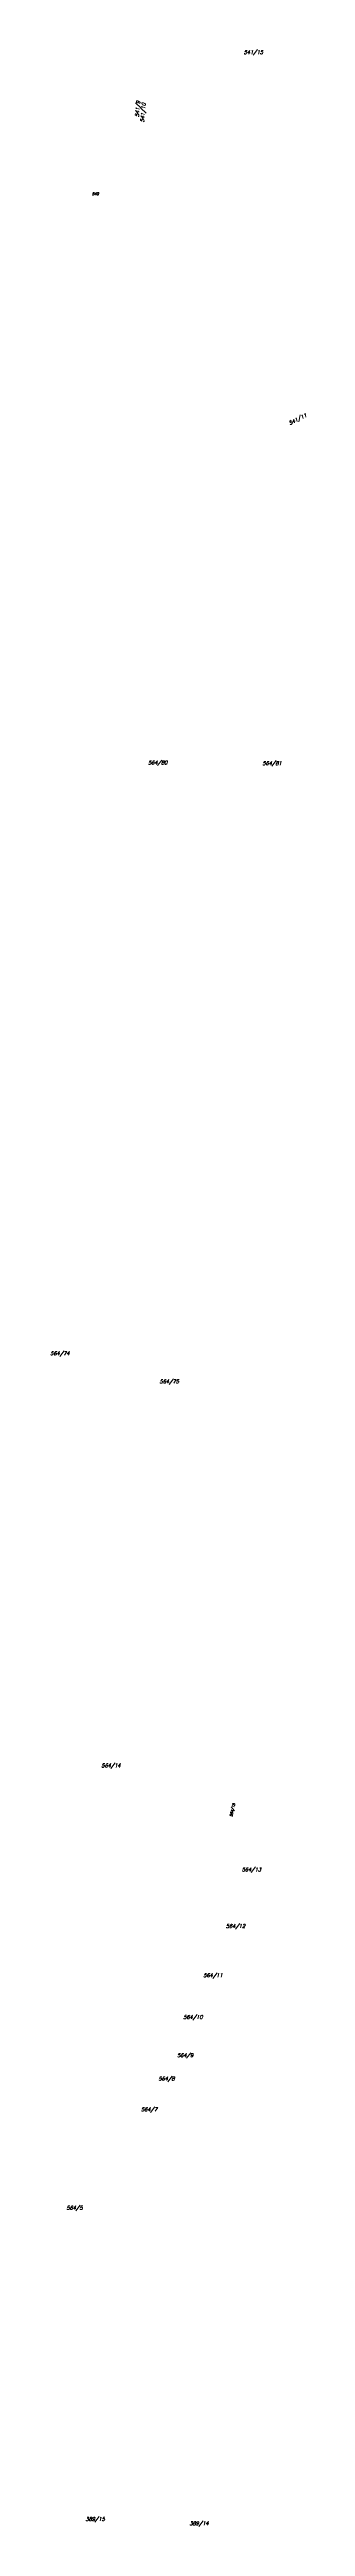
# Model space of a CAD drawing. Header units: millimetres. Extents: x -626413 to -622762, y -1174800 to -1172001.
# Drawn here: x -624081 to -623963, y -1173980 to -1172837 of the extents above; entities that cross this region are included whole.
import ezdxf
from ezdxf.enums import TextEntityAlignment as Align

# ---------------------------------------------------------------- set-up
doc = ezdxf.new("R2010")
doc.units = ezdxf.units.MM
doc.layers.add('Dobrinsko_parcelní čísla', color=7, linetype='Continuous', lineweight=0)
doc.styles.add('Style-ITALICS', font='ITALICS.shx')

msp = doc.modelspace()

# ---------------------------------------------------------------- texts
at = {"layer": 'Dobrinsko_parcelní čísla', "color": 7, "linetype": 'Continuous', "lineweight": 0, "style": 'Style-ITALICS'}
for s, height, p in [('541/15', 1.7, (-623982.7, -1172839)), ('540', 1.2, (-624058.3, -1172904.1)), ('564/80', 1.7, (-624026.7, -1173166.8)), ('564/81', 1.7, (-623974.1, -1173167.1)), ('564/74', 1.7, (-624071.7, -1173439.4)), ('564/75', 1.7, (-624021.4, -1173452.4)), ('564/14', 1.7, (-624048.2, -1173629.6)), ('564/13', 1.7, (-623983.6, -1173677.6)), ('564/12', 1.7, (-623990.9, -1173703.7)), ('564/11', 1.7, (-624001.3, -1173726.4)), ('564/10', 1.7, (-624010.5, -1173745.7)), ('564/9', 1.7, (-624014.8, -1173763.3)), ('564/8', 1.7, (-624023.4, -1173774.1)), ('564/7', 1.7, (-624031.4, -1173788.3)), ('564/5', 1.7, (-624065.7, -1173833.7)), ('389/15', 1.7, (-624055.5, -1173977.3)), ('389/14', 1.7, (-624007.7, -1173979.3))]:
    msp.add_text(s, height=height, dxfattribs=at).set_placement(p, align=Align.RIGHT)
for s, height, rotation, p in [('541/9', 1.7, 85, (-624039.2, -1172860.7)), ('541/10', 1.7, 85, (-624036.7, -1172861.7)), ('541/11', 1.7, 27, (-623962.4, -1173006.2)), ('564/15', 1.2, 77, (-623995.5, -1173646.4))]:
    msp.add_text(s, height=height, rotation=rotation, dxfattribs=at).set_placement(p, align=Align.RIGHT)

doc.saveas('drawing.dxf')
